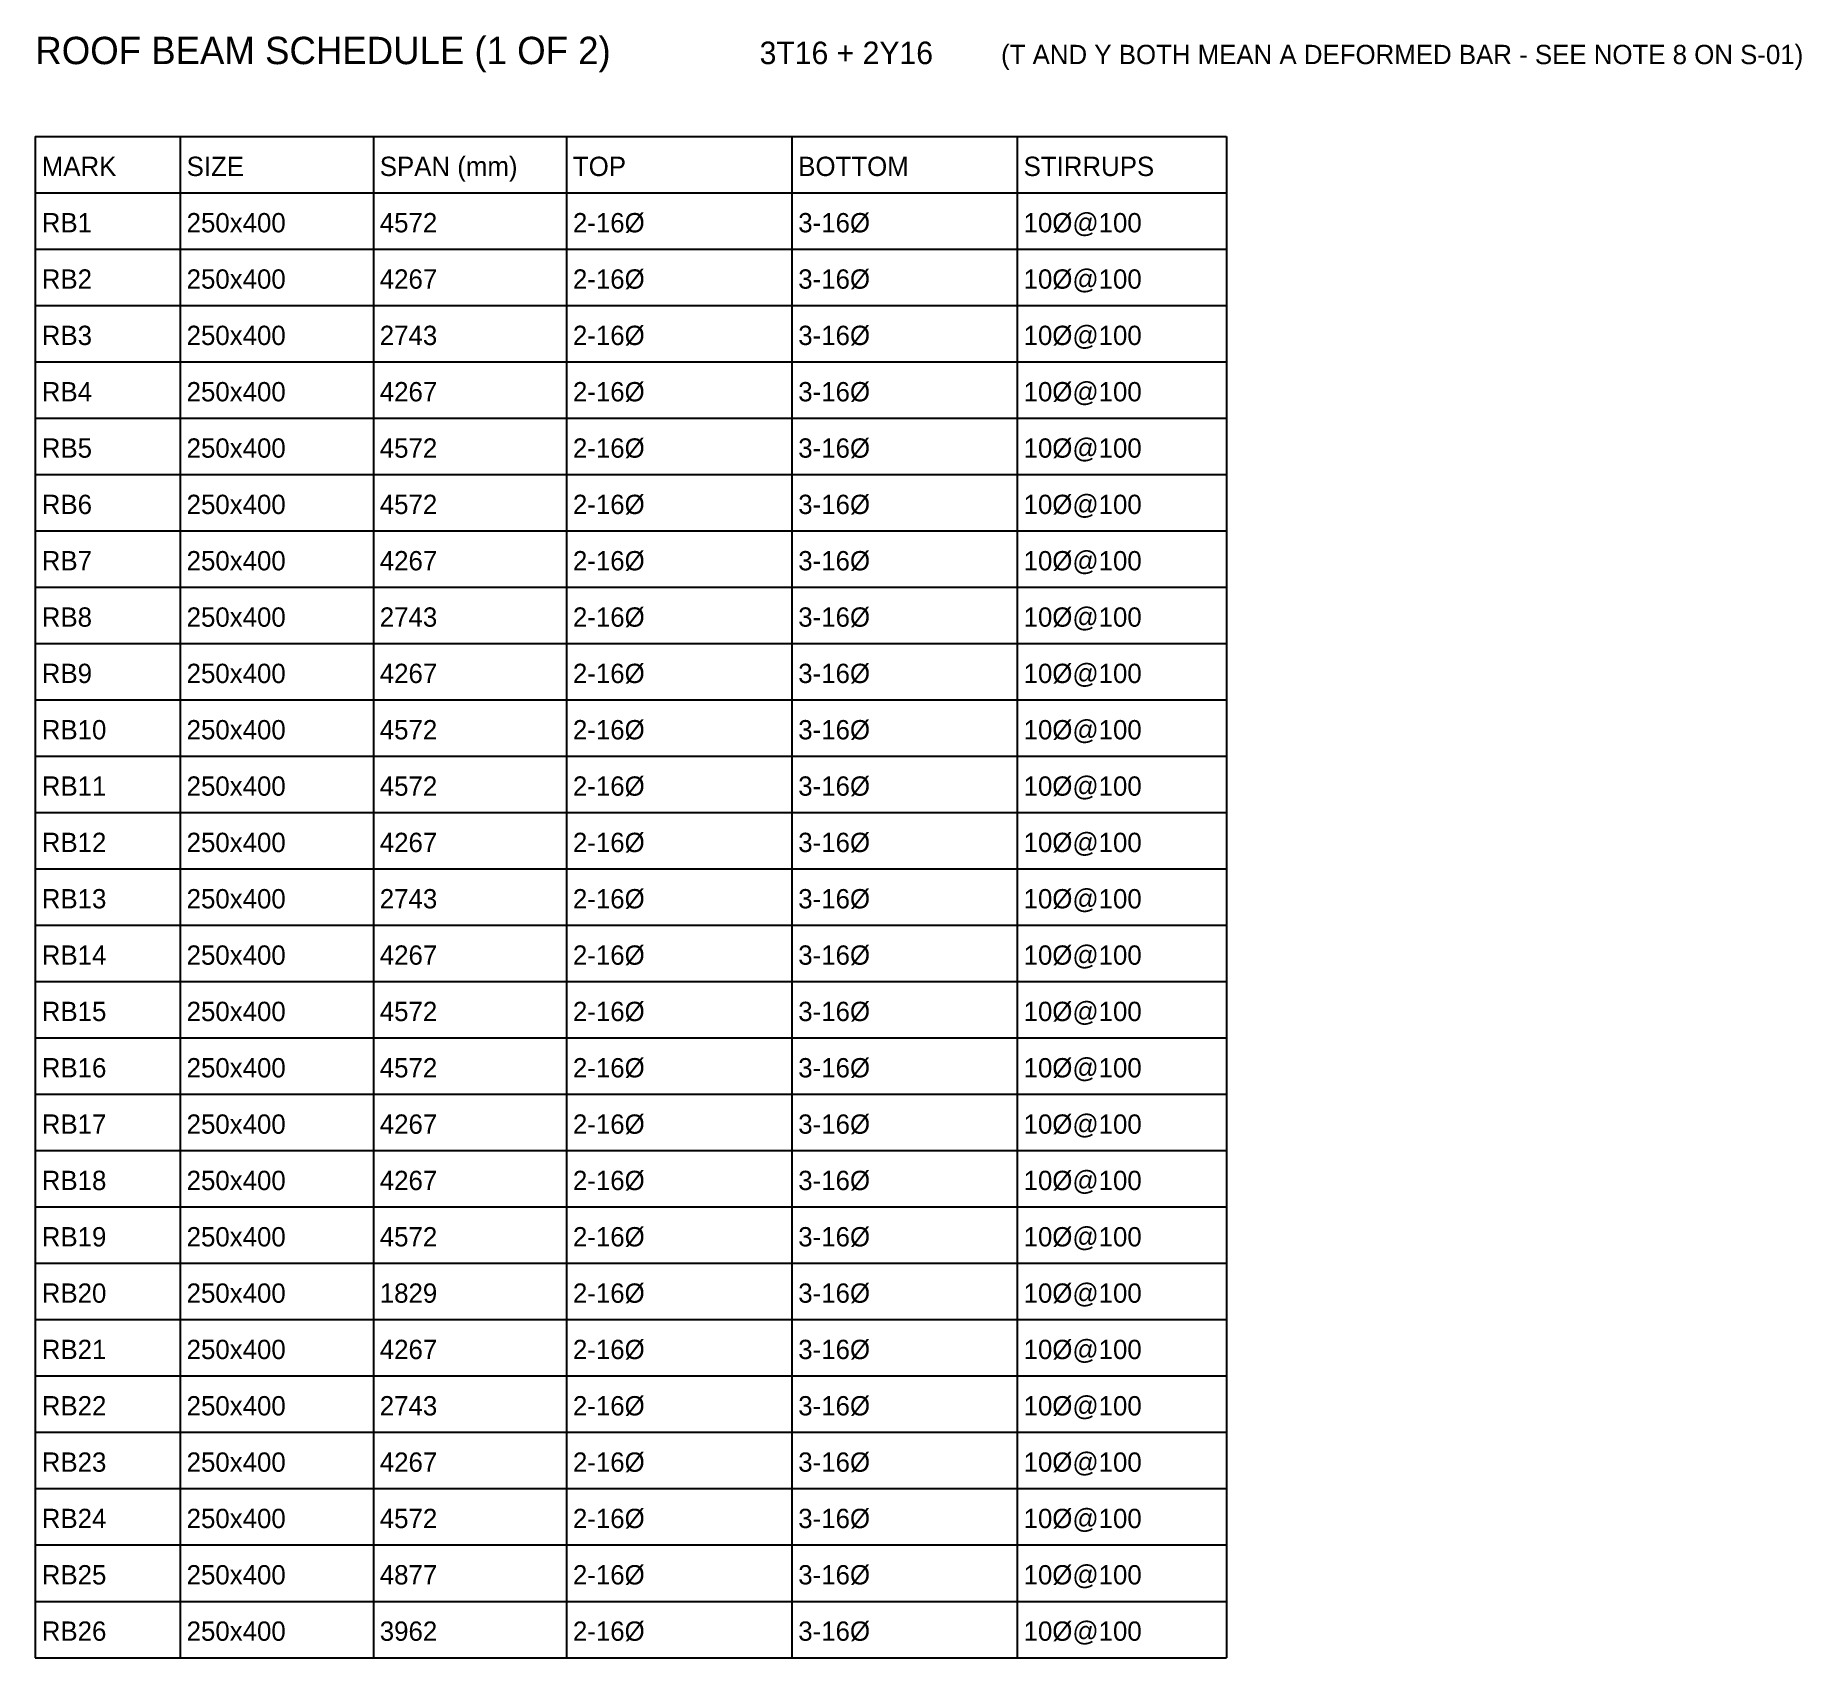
# Model space of a CAD drawing. Extents: x -4369 to 1422622, y -1410602 to 19948.
# Drawn here: x 800000 to 821948, y -818900 to -798742 of the extents above; entities that cross this region are included whole.
import ezdxf

# ---------------------------------------------------------------- set-up
doc = ezdxf.new("R2010")
doc.units = 0
for name, color, linetype in [('Sheet', 7, 'Continuous'), ('Text-1', 7, 'Continuous'), ('Text-2', 7, 'Continuous')]:
    doc.layers.add(name, color=color, linetype=linetype)

msp = doc.modelspace()

# ---------------------------------------------------------------- texts
at = {"layer": 'Sheet'}
msp.add_text('ROOF BEAM SCHEDULE (1 OF 2)', height=340, dxfattribs=at).set_placement((800000, -799100))
at = {"layer": 'Text-1'}
for s, p in [('MARK', (800080, -800490)), ('SIZE', (801880, -800490)), ('SPAN (mm)', (804280, -800490)), ('TOP', (806680, -800490)), ('BOTTOM', (809480, -800490)), ('STIRRUPS', (812280, -800490)), ('RB1', (800080, -801190)), ('250x400', (801880, -801190)), ('4572', (804280, -801190)), ('2-16%%C', (806680, -801190)), ('3-16%%C', (809480, -801190)), ('10%%C@100', (812280, -801190)), ('RB2', (800080, -801890)), ('250x400', (801880, -801890)), ('4267', (804280, -801890)), ('2-16%%C', (806680, -801890)), ('3-16%%C', (809480, -801890)), ('10%%C@100', (812280, -801890)), ('RB3', (800080, -802590)), ('250x400', (801880, -802590)), ('2743', (804280, -802590)), ('2-16%%C', (806680, -802590)), ('3-16%%C', (809480, -802590)), ('10%%C@100', (812280, -802590)), ('RB4', (800080, -803290)), ('250x400', (801880, -803290)), ('4267', (804280, -803290)), ('2-16%%C', (806680, -803290)), ('3-16%%C', (809480, -803290)), ('10%%C@100', (812280, -803290)), ('2-16%%C', (806680, -803990)), ('3-16%%C', (809480, -803990)), ('10%%C@100', (812280, -803990)), ('RB5', (800080, -803990)), ('250x400', (801880, -803990)), ('4572', (804280, -803990)), ('RB6', (800080, -804690)), ('250x400', (801880, -804690)), ('4572', (804280, -804690)), ('2-16%%C', (806680, -804690)), ('3-16%%C', (809480, -804690)), ('10%%C@100', (812280, -804690)), ('RB7', (800080, -805390)), ('250x400', (801880, -805390)), ('4267', (804280, -805390)), ('2-16%%C', (806680, -805390)), ('3-16%%C', (809480, -805390)), ('10%%C@100', (812280, -805390)), ('RB8', (800080, -806090)), ('250x400', (801880, -806090)), ('2743', (804280, -806090)), ('2-16%%C', (806680, -806090)), ('3-16%%C', (809480, -806090)), ('10%%C@100', (812280, -806090)), ('RB9', (800080, -806790)), ('250x400', (801880, -806790)), ('4267', (804280, -806790)), ('2-16%%C', (806680, -806790)), ('3-16%%C', (809480, -806790)), ('10%%C@100', (812280, -806790)), ('RB10', (800080, -807490)), ('250x400', (801880, -807490)), ('4572', (804280, -807490)), ('2-16%%C', (806680, -807490)), ('3-16%%C', (809480, -807490)), ('10%%C@100', (812280, -807490)), ('RB11', (800080, -808190)), ('250x400', (801880, -808190)), ('4572', (804280, -808190)), ('2-16%%C', (806680, -808190)), ('3-16%%C', (809480, -808190)), ('10%%C@100', (812280, -808190)), ('RB12', (800080, -808890)), ('250x400', (801880, -808890)), ('4267', (804280, -808890)), ('2-16%%C', (806680, -808890)), ('3-16%%C', (809480, -808890)), ('10%%C@100', (812280, -808890)), ('RB13', (800080, -809590)), ('250x400', (801880, -809590)), ('2743', (804280, -809590)), ('2-16%%C', (806680, -809590)), ('3-16%%C', (809480, -809590)), ('10%%C@100', (812280, -809590)), ('RB14', (800080, -810290)), ('250x400', (801880, -810290)), ('4267', (804280, -810290)), ('2-16%%C', (806680, -810290)), ('3-16%%C', (809480, -810290)), ('10%%C@100', (812280, -810290)), ('RB15', (800080, -810990)), ('250x400', (801880, -810990)), ('4572', (804280, -810990)), ('2-16%%C', (806680, -810990)), ('3-16%%C', (809480, -810990)), ('10%%C@100', (812280, -810990)), ('RB16', (800080, -811690)), ('250x400', (801880, -811690)), ('4572', (804280, -811690)), ('2-16%%C', (806680, -811690)), ('3-16%%C', (809480, -811690)), ('10%%C@100', (812280, -811690)), ('RB17', (800080, -812390)), ('250x400', (801880, -812390)), ('4267', (804280, -812390)), ('2-16%%C', (806680, -812390)), ('3-16%%C', (809480, -812390)), ('10%%C@100', (812280, -812390)), ('RB18', (800080, -813090)), ('250x400', (801880, -813090)), ('4267', (804280, -813090)), ('2-16%%C', (806680, -813090)), ('3-16%%C', (809480, -813090)), ('10%%C@100', (812280, -813090)), ('RB19', (800080, -813790)), ('250x400', (801880, -813790)), ('4572', (804280, -813790)), ('2-16%%C', (806680, -813790)), ('3-16%%C', (809480, -813790)), ('10%%C@100', (812280, -813790)), ('RB20', (800080, -814490)), ('250x400', (801880, -814490)), ('1829', (804280, -814490)), ('2-16%%C', (806680, -814490)), ('3-16%%C', (809480, -814490)), ('10%%C@100', (812280, -814490)), ('10%%C@100', (812280, -815190)), ('RB21', (800080, -815190)), ('250x400', (801880, -815190)), ('4267', (804280, -815190)), ('2-16%%C', (806680, -815190)), ('3-16%%C', (809480, -815190)), ('RB22', (800080, -815890)), ('250x400', (801880, -815890)), ('2743', (804280, -815890)), ('2-16%%C', (806680, -815890)), ('3-16%%C', (809480, -815890)), ('10%%C@100', (812280, -815890)), ('RB23', (800080, -816590)), ('250x400', (801880, -816590)), ('4267', (804280, -816590)), ('2-16%%C', (806680, -816590)), ('3-16%%C', (809480, -816590)), ('10%%C@100', (812280, -816590)), ('RB24', (800080, -817290)), ('250x400', (801880, -817290)), ('4572', (804280, -817290)), ('2-16%%C', (806680, -817290)), ('3-16%%C', (809480, -817290)), ('10%%C@100', (812280, -817290)), ('RB25', (800080, -817990)), ('250x400', (801880, -817990)), ('4877', (804280, -817990)), ('2-16%%C', (806680, -817990)), ('3-16%%C', (809480, -817990)), ('10%%C@100', (812280, -817990)), ('RB26', (800080, -818690)), ('250x400', (801880, -818690)), ('3962', (804280, -818690)), ('2-16%%C', (806680, -818690)), ('3-16%%C', (809480, -818690)), ('10%%C@100', (812280, -818690))]:
    msp.add_text(s, height=240, dxfattribs=at).set_placement(p)
at = {"layer": 'Text-2'}
for s, height, p in [('3T16 + 2Y16', 280, (809000, -799100)), ('(T AND Y BOTH MEAN A DEFORMED BAR - SEE NOTE 8 ON S-01)', 240, (812000, -799100))]:
    msp.add_text(s, height=height, dxfattribs=at).set_placement(p)

# ---------------------------------------------------------------- linework, layer by layer
for p, q in [((800000, -800000), (814800, -800000)), ((800000, -800000), (800000, -818900)), ((801800, -800000), (801800, -818900)), ((804200, -800000), (804200, -818900)), ((806600, -800000), (806600, -818900)), ((809400, -800000), (809400, -818900)), ((812200, -800000), (812200, -818900)), ((814800, -800000), (814800, -818900)), ((800000, -800700), (814800, -800700)), ((800000, -801400), (814800, -801400)), ((800000, -802100), (814800, -802100)), ((800000, -802800), (814800, -802800)), ((800000, -803500), (814800, -803500)), ((800000, -804200), (814800, -804200)), ((800000, -804900), (814800, -804900)), ((800000, -805600), (814800, -805600)), ((800000, -806300), (814800, -806300)), ((800000, -807000), (814800, -807000)), ((800000, -807700), (814800, -807700)), ((800000, -808400), (814800, -808400)), ((800000, -809100), (814800, -809100)), ((800000, -809800), (814800, -809800)), ((800000, -810500), (814800, -810500)), ((800000, -811200), (814800, -811200)), ((800000, -811900), (814800, -811900)), ((800000, -812600), (814800, -812600)), ((800000, -813300), (814800, -813300)), ((800000, -814000), (814800, -814000)), ((800000, -814700), (814800, -814700)), ((800000, -815400), (814800, -815400)), ((800000, -816100), (814800, -816100)), ((800000, -816800), (814800, -816800)), ((800000, -817500), (814800, -817500)), ((800000, -818200), (814800, -818200)), ((800000, -818900), (814800, -818900))]:
    msp.add_line(p, q)

msp.set_redraw_order([(e.dxf.handle, doc.entitydb.next_handle()) for e in msp.query("TEXT MTEXT ATTDEF DIMENSION ARC_DIMENSION")])  # texts and dimensions are drawn at this point

doc.saveas('drawing.dxf')
